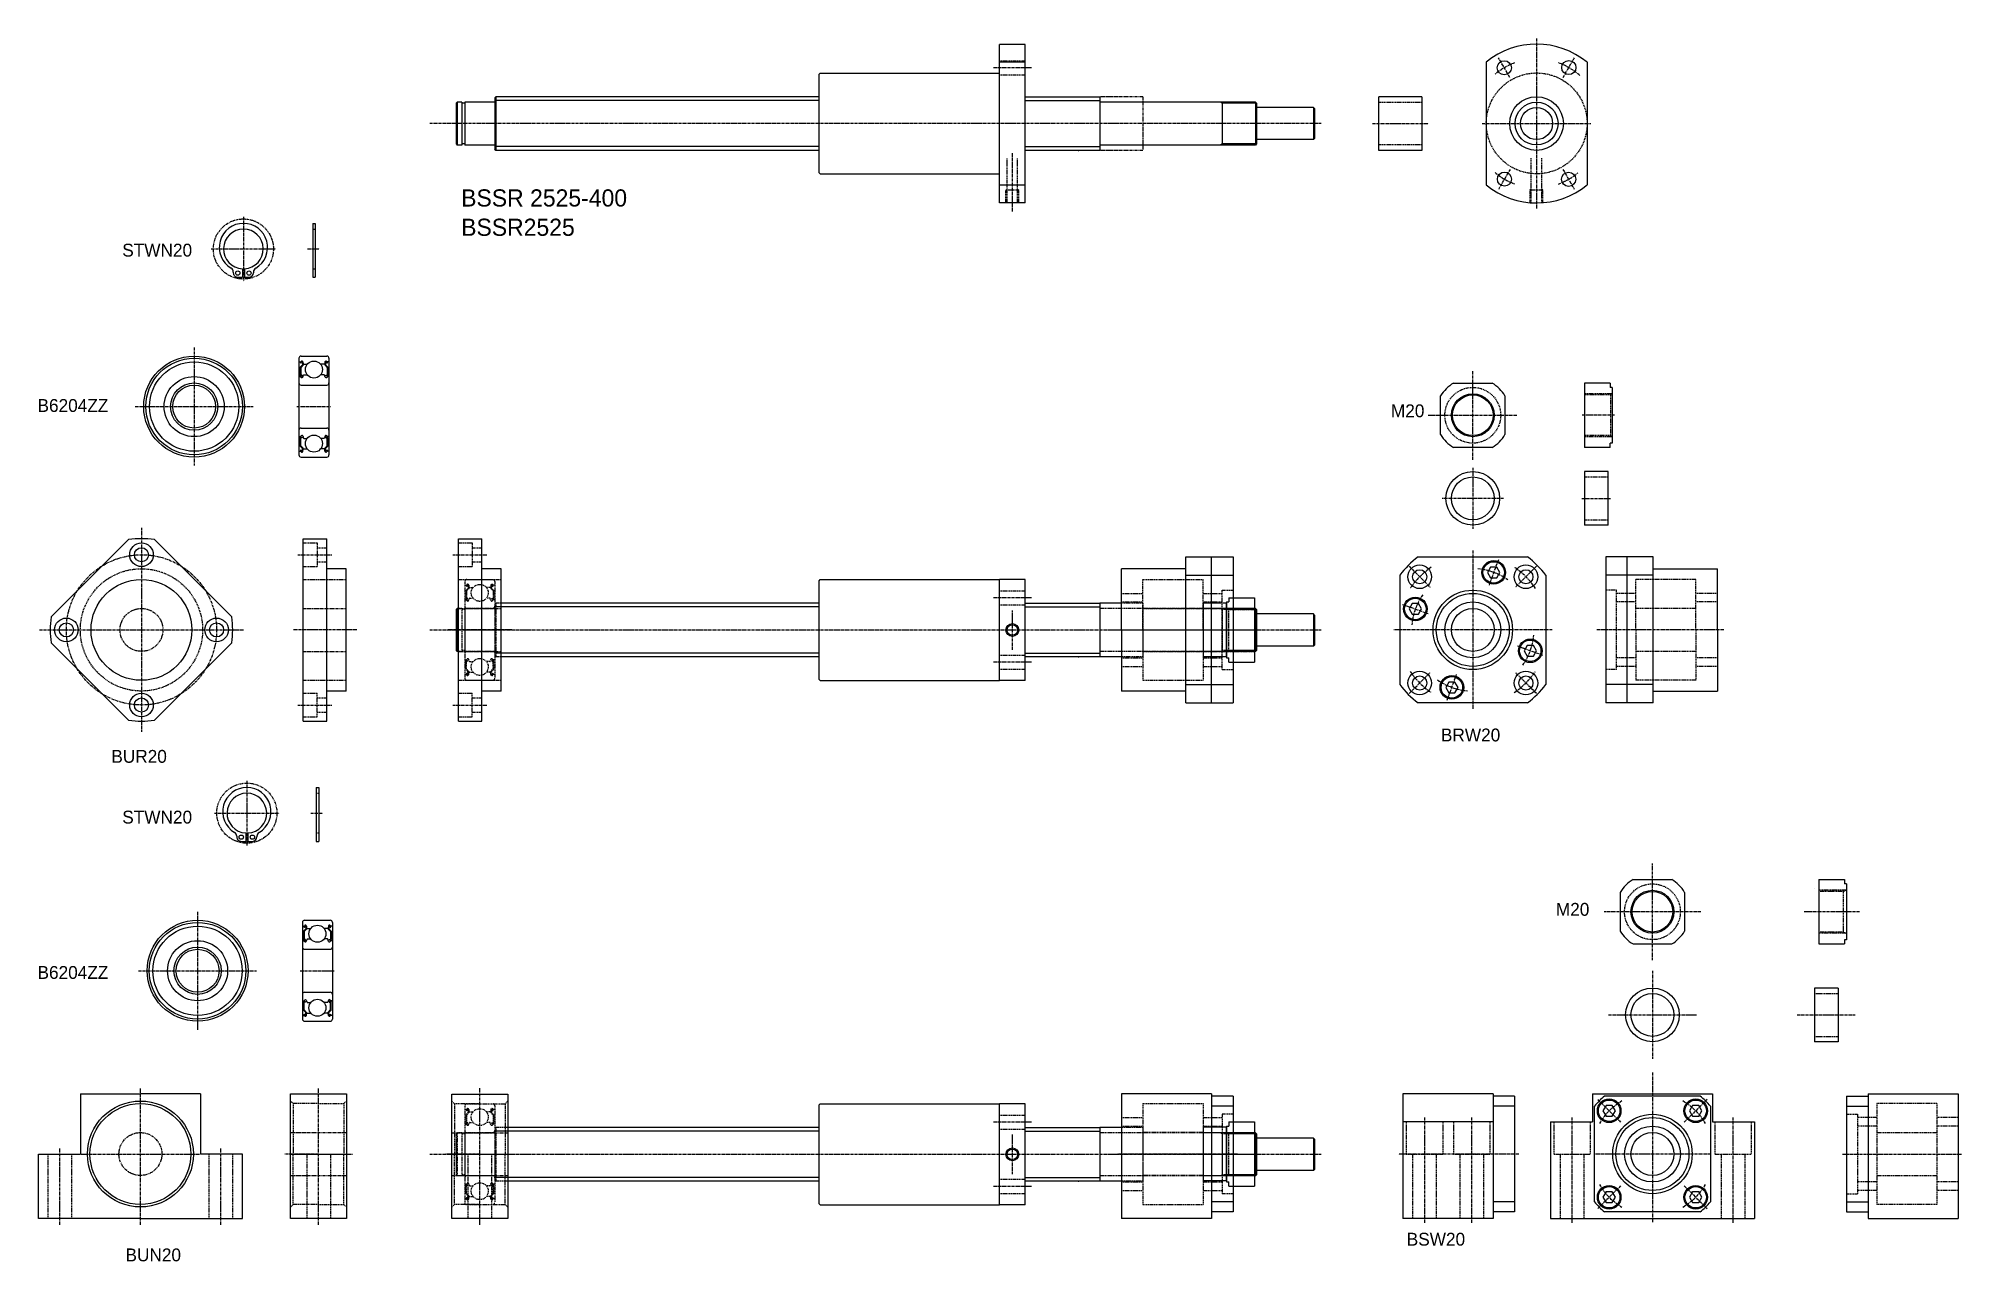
# Model space of a CAD drawing. Extents: x -175 to 722, y -517 to 53.
import ezdxf

# ---------------------------------------------------------------- set-up
doc = ezdxf.new("R2010")
doc.units = 0
for name, pattern in [('CENTER', [2, 1.25, -0.25, 0.25, -0.25]), ('DASHED', [0.75, 0.5, -0.25]), ('PHANTOM', [2.5, 1.25, -0.25, 0.25, -0.25, 0.25, -0.25])]:
    doc.linetypes.add(name, pattern=pattern)
doc.layers.get('0').update_dxf_attribs({"linetype": 'CONTINUOUS'})
doc.layers.add('CENTER', color=1, linetype='CENTER')

msp = doc.modelspace()

# ---------------------------------------------------------------- texts
at = {"color": 7, "linetype": 'CONTINUOUS'}
for s, p in [('BSSR 2525-400', (22.32, -25.31)), ('BSSR2525', (22.32, -38.97))]:
    msp.add_text(s, height=8, dxfattribs=at).set_placement(p)
for s, p in [('STWN20', (-135.6, -48.64)), ('B6204ZZ', (-175.09, -121.02)), ('M20', (455.56, -123.49)), ('BRW20', (478.87, -274.53)), ('BUR20', (-140.69, -284.5)), ('STWN20', (-135.6, -312.8)), ('M20', (532.43, -355.77)), ('B6204ZZ', (-175.09, -385.18)), ('BUN20', (-134.09, -516.77)), ('BSW20', (462.94, -509.46))]:
    msp.add_text(s, height=6).set_placement(p)

# ---------------------------------------------------------------- blocks, each defined once
blk = doc.blocks.new('BSSR2525')
at = {"color": 7, "linetype": 'CONTINUOUS'}
for p, q in [((0, 36.85), (-12, 36.85)), ((-12, -37), (-12, 36.85)), ((0, -37), (0, 36.85)), ((0, 28.63), (-12, 28.63)), ((-96, 23), (-95.5, 23.5)), ((-96, -23), (-96, 23)), ((-95.5, 23.5), (-12, 23.5)), ((-264.66, 10), (-265.16, 9.5)), ((-265.16, 9.5), (-265.16, -9.5)), ((-264.66, 10), (-264.66, -10)), ((-262.51, 10), (-264.66, 10)), ((-262.51, 10), (-262.51, -10)), ((-261.16, 9.5), (-262.51, 9.5)), ((-261.16, 10), (-261.16, -10)), ((-247.47, 10), (-261.16, 10)), ((-246.66, 12.5), (-247.16, 12)), ((-247.16, 12), (-247.16, -12)), ((-96, 12.5), (-246.66, 12.5)), ((-246.66, 12.5), (-246.66, -12.5)), ((0, 12.5), (34.84, 12.5)), ((34.84, 12.5), (34.84, -12.5)), ((34.84, 12), (34.84, -12)), ((107.34, 10), (35.14, 10)), ((106.34, 10), (81, 10)), ((91.84, 10), (91.84, -10)), ((107.34, 10), (107.34, -10)), ((107.84, 9.5), (107.34, 10)), ((107.84, 9.5), (107.84, -9.5)), ((-265.16, 7), (-265.16, -7)), ((91.84, 7), (91.84, -7)), ((134.34, 7.5), (107.84, 7.5)), ((134.34, 7.5), (134.34, -7.5)), ((134.84, 7), (134.34, 7.5)), ((134.84, 7), (134.84, -7)), ((134.34, -7.5), (107.84, -7.5)), ((134.84, -7), (134.34, -7.5)), ((-265.16, -9.5), (-264.66, -10)), ((-262.51, -10), (-264.66, -10)), ((-261.16, -9.5), (-262.51, -9.5)), ((-247.46, -10), (-261.16, -10)), ((-246.66, -12.5), (-247.16, -12)), ((-96, -12.5), (-246.66, -12.5)), ((34.84, -12.5), (0, -12.5)), ((107.34, -10), (35.14, -10)), ((106.34, -10), (81, -10)), ((107.84, -9.5), (107.34, -10)), ((-96, -23), (-95.5, -23.5)), ((-95.5, -23.5), (-12, -23.5)), ((0, -28.63), (-12, -28.63)), ((0, -37), (-12, -37))]:
    blk.add_line(p, q, dxfattribs=at)
at = {"color": 3, "linetype": 'DASHED'}
for p, q in [((-12, 29.28), (0, 29.28)), ((-12, 22.68), (0, 22.68)), ((-8.46, -37), (-8.46, -16.05)), ((-3.54, -37), (-3.54, -16.05)), ((-9, -31), (-8.46, -30.46)), ((-9, -37), (-9, -31)), ((-3, -31), (-9, -31)), ((-3, -31), (-3.54, -30.46)), ((-3, -37), (-3, -31))]:
    blk.add_line(p, q, dxfattribs=at)
at = {"color": 3, "linetype": 'CONTINUOUS'}
for p, q in [((-96, 10.75), (-247.16, 10.75)), ((0, 10.75), (34.84, 10.75)), ((91.84, 9.5), (90.97, 10)), ((107.84, 9.5), (91.84, 9.5)), ((-96, -10.75), (-247.16, -10.75)), ((0, -10.75), (34.84, -10.75)), ((91.84, -9.5), (90.97, -10)), ((107.84, -9.5), (91.84, -9.5))]:
    blk.add_line(p, q, dxfattribs=at)
at = {"color": 3, "linetype": 'PHANTOM'}
for p, q in [((54.82, 12.5), (34.84, 12.5)), ((54.84, 12.49), (54.84, -12.51)), ((54.82, -12.5), (34.84, -12.5))]:
    blk.add_line(p, q, dxfattribs=at)
at = {"color": 7, "linetype": 'CONTINUOUS'}
for centre, start, end in [((-247.46, 10.3), 270, 0), ((35.14, 10.3), 180, 270), ((-247.46, -10.3), 0, 90), ((35.14, -10.3), 90, 180)]:
    blk.add_arc(centre, 0.3, start, end, dxfattribs=at)
blk.add_point((24.84, -12.51), dxfattribs=at)
at = {"layer": 'CENTER', "color": 1, "linetype": 'CENTER'}
for p, q in [((3, 25.98), (-15, 25.98)), ((137.84, 0), (-277.57, 0)), ((-6, -41.01), (-6, -13.53))]:
    blk.add_line(p, q, dxfattribs=at)
blk = doc.blocks.new('BUN20')
at = {"color": 7, "linetype": 'CONTINUOUS'}
for p, q in [((0, 28), (26, 28)), ((0, -30), (0, 28)), ((26, 28), (26, -30)), ((0, 0), (26, 0)), ((26, -30), (0, -30))]:
    blk.add_line(p, q, dxfattribs=at)
at = {"color": 3, "linetype": 'DASHED'}
for p, q in [((0, 24.675), (1.175, 23.5)), ((13, 23.5), (1.175, 23.5)), ((1.175, 23.5), (1.175, 0)), ((13, 23.5), (24.825, 23.5)), ((26, 24.675), (24.825, 23.5)), ((24.825, 23.5), (24.825, 0)), ((1.175, -23.5), (1.175, 0)), ((7.5, 0), (7.5, -30)), ((18.5, 0), (18.5, -30)), ((24.825, -23.5), (24.825, 0)), ((0, -24.675), (1.175, -23.5)), ((13, -23.5), (1.175, -23.5)), ((13, -23.5), (24.825, -23.5)), ((26, -24.675), (24.825, -23.5))]:
    blk.add_line(p, q, dxfattribs=at)
at = {"color": 3, "linetype": 'PHANTOM'}
for p, q in [((0, 10), (26, 10)), ((0, -10), (26, -10))]:
    blk.add_line(p, q, dxfattribs=at)
at = {"layer": 'CENTER', "color": 1, "linetype": 'CENTER'}
for p, q in [((13, -33), (13, 31)), ((13, 0), (-3, 0)), ((13, 0), (29, 0))]:
    blk.add_line(p, q, dxfattribs=at)
blk = doc.blocks.new('BUR20')
at = {"color": 7, "linetype": 'CONTINUOUS'}
for p, q in [((0, -42.5), (0, 42.5)), ((0, 42.5), (11, 42.5)), ((11, -42.5), (11, 42.5)), ((20, 28.5), (11, 28.5)), ((20, -28.5), (20, 28.5)), ((20, -28.5), (11, -28.5)), ((0, -42.5), (11, -42.5))]:
    blk.add_line(p, q, dxfattribs=at)
at = {"color": 3, "linetype": 'DASHED'}
for p, q in [((0, 40.5), (6.5, 40.5)), ((6.5, 40.5), (6.5, 29.5)), ((6.5, 38.3), (11, 38.3)), ((0, 29.5), (6.5, 29.5)), ((6.5, 31.7), (11, 31.7)), ((0, 23.5), (20, 23.5)), ((0, -23.5), (20, -23.5)), ((0, -29.5), (6.5, -29.5)), ((6.5, -40.5), (6.5, -29.5)), ((6.5, -31.7), (11, -31.7)), ((0, -40.5), (6.5, -40.5)), ((6.5, -38.3), (11, -38.3))]:
    blk.add_line(p, q, dxfattribs=at)
at = {"color": 3, "linetype": 'PHANTOM'}
for p, q in [((0, 10), (20, 10)), ((0, -10), (20, -10))]:
    blk.add_line(p, q, dxfattribs=at)
at = {"layer": 'CENTER', "color": 1, "linetype": 'CENTER'}
for p, q in [((-2.5, 35), (13.5, 35)), ((25, 0), (-5, 0)), ((-2.5, -35), (13.5, -35))]:
    blk.add_line(p, q, dxfattribs=at)
blk = doc.blocks.new('BSW20')
at = {"color": 7, "linetype": 'CONTINUOUS'}
for p, q in [((0, 27), (10, 27)), ((0, 27), (0, -27)), ((10, 28), (10, -30)), ((10, 28), (52, 28)), ((52, 28), (52, -30)), ((0, 22.27), (10, 22.27)), ((0, -22.27), (10, -22.27)), ((0, -27), (10, -27)), ((10, -30), (52, -30))]:
    blk.add_line(p, q, dxfattribs=at)
at = {"color": 3, "linetype": 'DASHED'}
for p, q in [((0, 18.5), (5, 18.5)), ((5, 18.5), (5, -18.5)), ((14, 23.5), (14, -23.5)), ((42, 23.5), (14, 23.5)), ((42, 23.5), (42, -23.5)), ((14, 17), (5, 17)), ((14, 13), (5, 13)), ((14, 10), (42, 10)), ((52, 17), (42, 17)), ((52, 13), (42, 13)), ((14, -13), (5, -13)), ((14, -17), (5, -17)), ((14, -10), (42, -10)), ((52, -13), (42, -13)), ((52, -17), (42, -17)), ((0, -18.5), (5, -18.5)), ((42, -23.5), (14, -23.5))]:
    blk.add_line(p, q, dxfattribs=at)
at = {"layer": 'CENTER', "color": 1, "linetype": 'CENTER'}
blk.add_line((-2, 0), (54, 0), dxfattribs=at)
blk = doc.blocks.new('BRW20')
at = {"color": 7, "linetype": 'CONTINUOUS'}
for p, q in [((0, 34), (0, -34)), ((22, 34), (0, 34)), ((10, -34), (10, 34)), ((22, -34), (22, 34)), ((22, 28.5), (52, 28.5)), ((52, 0), (52, 28.5)), ((22, 25.5), (0, 25.5)), ((52, 0), (52, -28.5)), ((22, -25.5), (0, -25.5)), ((22, -34), (0, -34)), ((22, -28.5), (52, -28.5))]:
    blk.add_line(p, q, dxfattribs=at)
at = {"color": 3, "linetype": 'DASHED'}
for p, q in [((5, 18.5), (0, 18.5)), ((5, -18.5), (5, 18.5)), ((14, 0), (14, 23.5)), ((42, 23.5), (14, 23.5)), ((42, 0), (42, 23.5)), ((14, 17), (5, 17)), ((14, 13), (5, 13)), ((42, 10), (14, 10)), ((52, 17), (42, 17)), ((52, 13), (42, 13)), ((14, 0), (14, -23.5)), ((42, 0), (42, -23.5)), ((14, -13), (5, -13)), ((14, -17), (5, -17)), ((42, -10), (14, -10)), ((52, -13), (42, -13)), ((52, -17), (42, -17)), ((5, -18.5), (0, -18.5)), ((42, -23.5), (14, -23.5))]:
    blk.add_line(p, q, dxfattribs=at)
at = {"layer": 'CENTER', "color": 1, "linetype": 'CENTER'}
blk.add_line((55, 0), (-4.21, 0), dxfattribs=at)
blk = doc.blocks.new('M20NAT-V')
at = {"color": 7, "linetype": 'CONTINUOUS'}
for p, q in [((12, 15), (0, 15)), ((0, 15), (0, -15)), ((12, 15), (12, 13)), ((13, 13), (12, 13)), ((13, 13), (13, -13)), ((12, -15), (0, -15)), ((12, -15), (12, -13)), ((13, -13), (12, -13))]:
    blk.add_line(p, q, dxfattribs=at)
at = {"color": 3, "linetype": 'DASHED'}
for p, q in [((13, 10), (0, 10)), ((12.13, 9.5), (0, 9.5)), ((12.13, 9.5), (13, 10)), ((12.13, 9.5), (12.13, -9.5)), ((12.13, -9.5), (0, -9.5)), ((13, -10), (0, -10)), ((12.13, -9.5), (13, -10))]:
    blk.add_line(p, q, dxfattribs=at)
at = {"layer": 'CENTER', "color": 1, "linetype": 'CENTER'}
blk.add_line((14, 0), (-1, 0), dxfattribs=at)
blk = doc.blocks.new('SP20')
at = {"color": 7, "linetype": 'CONTINUOUS'}
for p, q in [((0, 12.5), (0, -12.5)), ((11, 12.5), (0, 12.5)), ((11, -12.5), (11, 12.5)), ((11, -12.5), (0, -12.5))]:
    blk.add_line(p, q, dxfattribs=at)
at = {"color": 3, "linetype": 'DASHED'}
for p, q in [((0, 10), (11, 10)), ((0, -10), (11, -10))]:
    blk.add_line(p, q, dxfattribs=at)
at = {"layer": 'CENTER', "color": 1, "linetype": 'CENTER'}
blk.add_line((-1.25, 0), (12.25, 0), dxfattribs=at)
blk = doc.blocks.new('B6204ZZ')
at = {"color": 3, "linetype": 'DASHED'}
for p, q in [((0, 22.5), (0, -22.5)), ((0.2, 20.8), (0.78, 20.8)), ((1.63, 19.5), (0.53, 18.4)), ((0.53, 18.4), (0.53, 14.6)), ((0.78, 20.8), (1, 21.06)), ((1.05, 20.18), (0.82, 20.38)), ((1.93, 19.38), (0.83, 18.28)), ((0.83, 18.28), (0.83, 14.6)), ((1, 23.5), (13, 23.5)), ((1.01, 20.61), (1.23, 20.86)), ((1.24, 20.41), (1.01, 20.61)), ((1.05, 20.18), (1.24, 20.41)), ((1.58, 20.74), (1.63, 19.5)), ((1.88, 20.78), (1.96, 19.88)), ((1.93, 20.23), (1.93, 19.38)), ((2.16, 19.7), (3.88, 19.7)), ((11.84, 19.7), (10.12, 19.7)), ((12.12, 20.78), (12.04, 19.88)), ((12.07, 20.23), (12.07, 19.38)), ((12.07, 19.38), (13.17, 18.28)), ((12.42, 20.74), (12.37, 19.5)), ((12.37, 19.5), (13.47, 18.4)), ((12.76, 20.41), (12.99, 20.61)), ((12.95, 20.18), (12.76, 20.41)), ((12.99, 20.61), (12.77, 20.86)), ((12.95, 20.18), (13.18, 20.38)), ((13.22, 20.8), (13, 21.06)), ((13.17, 18.28), (13.17, 14.6)), ((13.8, 20.8), (13.22, 20.8)), ((13.47, 18.4), (13.47, 14.6)), ((14, 22.5), (14, -22.5)), ((0.2, 14), (0.7, 14)), ((0.7, 14), (1.07, 13.63)), ((1.45, 14.6), (0.83, 14.6)), ((0.83, 14.3), (1.45, 14.3)), ((1, 10), (13, 10)), ((1.45, 14.3), (1.45, 14.6)), ((1.78, 13.65), (2.15, 14.67)), ((2.34, 14.8), (3.88, 14.8)), ((11.66, 14.8), (10.12, 14.8)), ((12.22, 13.65), (11.85, 14.67)), ((12.55, 14.6), (13.17, 14.6)), ((12.55, 14.3), (12.55, 14.6)), ((13.17, 14.3), (12.55, 14.3)), ((13.3, 14), (12.93, 13.63)), ((13.8, 14), (13.3, 14)), ((0.2, -14), (0.7, -14)), ((0.53, -18.4), (0.53, -14.6)), ((0.7, -14), (1.07, -13.63)), ((0.83, -14.3), (1.45, -14.3)), ((0.83, -18.28), (0.83, -14.6)), ((1.45, -14.6), (0.83, -14.6)), ((1, -10), (13, -10)), ((1.45, -14.3), (1.45, -14.6)), ((1.78, -13.65), (2.15, -14.67)), ((2.34, -14.8), (3.88, -14.8)), ((11.66, -14.8), (10.12, -14.8)), ((12.22, -13.65), (11.85, -14.67)), ((12.55, -14.3), (12.55, -14.6)), ((13.17, -14.3), (12.55, -14.3)), ((12.55, -14.6), (13.17, -14.6)), ((13.3, -14), (12.93, -13.63)), ((13.17, -18.28), (13.17, -14.6)), ((13.8, -14), (13.3, -14)), ((13.47, -18.4), (13.47, -14.6)), ((0.2, -20.8), (0.78, -20.8)), ((1.63, -19.5), (0.53, -18.4)), ((0.78, -20.8), (1, -21.06)), ((1.05, -20.18), (0.82, -20.38)), ((1.93, -19.38), (0.83, -18.28)), ((1, -23.5), (13, -23.5)), ((1.24, -20.41), (1.01, -20.61)), ((1.01, -20.61), (1.23, -20.86)), ((1.05, -20.18), (1.24, -20.41)), ((1.58, -20.74), (1.63, -19.5)), ((1.88, -20.78), (1.96, -19.88)), ((1.93, -20.23), (1.93, -19.38)), ((2.16, -19.7), (3.88, -19.7)), ((4.3, -23.5), (4.3, -23.5)), ((7, -23.5), (7, -23.5)), ((11.84, -19.7), (10.12, -19.7)), ((12.12, -20.78), (12.04, -19.88)), ((12.07, -19.38), (13.17, -18.28)), ((12.07, -20.23), (12.07, -19.38)), ((12.37, -19.5), (13.47, -18.4)), ((12.42, -20.74), (12.37, -19.5)), ((12.95, -20.18), (12.76, -20.41)), ((12.76, -20.41), (12.99, -20.61)), ((12.99, -20.61), (12.77, -20.86)), ((12.95, -20.18), (13.18, -20.38)), ((13.22, -20.8), (13, -21.06)), ((13.8, -20.8), (13.22, -20.8))]:
    blk.add_line(p, q, dxfattribs=at)
for centre in [(7, 17.25), (7, -17.25)]:
    blk.add_circle(centre, 3.97, dxfattribs=at)
for centre, radius, start, end in [((1, 22.5), 1, 90, 180), ((0.2, 21), 0.2, 180, 270), ((1.01, 20.61), 0.3, 139.90979, 229.99628), ((1.38, 20.74), 0.5, 4.98705, 139.90979), ((1.38, 20.74), 0.2, 2.37537, 139.99223), ((2.16, 19.9), 0.2, 184.98705, 270), ((11.84, 19.9), 0.2, 270, 355.01295), ((12.62, 20.74), 0.5, 40.09021, 175.01295), ((12.62, 20.74), 0.2, 40.00777, 177.62463), ((13, 22.5), 1, 0, 90), ((12.99, 20.61), 0.3, 310.00372, 40.09021), ((13.8, 21), 0.2, 270, 0), ((0.2, 13.8), 0.2, 90, 180), ((1, 11), 1, 180, 270), ((0.83, 14.6), 0.3, 180, 270), ((1.5, 14.05), 0.6, 225, 272.80484), ((1.5, 13.75), 0.3, 265.5374, 340.02987), ((2.34, 14.6), 0.2, 90, 160.02987), ((11.66, 14.6), 0.2, 19.97013, 90), ((12.5, 13.75), 0.3, 199.97013, 274.4626), ((12.5, 14.05), 0.6, 267.19516, 315), ((13, 11), 1, 270, 0), ((13.17, 14.6), 0.3, 270, 0), ((13.8, 13.8), 0.2, 0, 90), ((1, -11), 1, 90, 180), ((0.2, -13.8), 0.2, 180, 270), ((0.83, -14.6), 0.3, 90, 180), ((1.5, -14.05), 0.6, 87.19516, 135), ((1.5, -13.75), 0.3, 19.97013, 94.4626), ((2.34, -14.6), 0.2, 199.97013, 270), ((11.66, -14.6), 0.2, 270, 340.02987), ((12.5, -13.75), 0.3, 85.5374, 160.02987), ((12.5, -14.05), 0.6, 45, 92.80484), ((13, -11), 1, 0, 90), ((13.17, -14.6), 0.3, 0, 90), ((13.8, -13.8), 0.2, 270, 0), ((0.2, -21), 0.2, 90, 180), ((1, -22.5), 1, 180, 270), ((1.01, -20.61), 0.3, 130.00372, 220.09021), ((1.38, -20.74), 0.5, 220.09021, 355.01295), ((1.38, -20.74), 0.2, 220.00777, 357.62463), ((2.16, -19.9), 0.2, 90, 175.01295), ((11.84, -19.9), 0.2, 4.98705, 90), ((12.62, -20.74), 0.5, 184.98705, 319.90979), ((12.62, -20.74), 0.2, 182.37537, 319.99223), ((13, -22.5), 1, 270, 0), ((12.99, -20.61), 0.3, 319.90979, 49.99628), ((13.8, -21), 0.2, 0, 90)]:
    blk.add_arc(centre, radius, start, end, dxfattribs=at)
at = {"layer": 'CENTER', "color": 1, "linetype": 'CENTER'}
blk.add_line((-1, 0), (15, 0), dxfattribs=at)
blk = doc.blocks.new('BSSR2525-3')
at = {"color": 7, "linetype": 'CONTINUOUS'}
for p, q in [((-96, 23), (-95.5, 23.5)), ((-96, -23), (-96, 23)), ((-95.5, 23.5), (-12, 23.5)), ((-12, -23.5), (-12, 23.5)), ((0, 23.5), (-12, 23.5)), ((0, -23.5), (0, 23.5)), ((-264.66, 10), (-265.16, 9.5)), ((-265.16, 9.5), (-265.16, -9.5)), ((-264.66, 10), (-264.66, -10)), ((-264.16, 10), (-264.66, 10)), ((-96, 12.5), (-244.16, 12.5)), ((0, 12.5), (34.84, 12.5)), ((34.84, 12.5), (34.84, -12.5)), ((44.83, 12.5), (34.84, 12.5)), ((34.84, 12), (34.84, -12)), ((107.34, 10), (106.84, 10)), ((107.34, 10), (107.34, -10)), ((107.84, 9.5), (107.34, 10)), ((107.84, 9.5), (107.84, -9.5)), ((-265.16, 7), (-265.16, -7)), ((134.34, 7.5), (107.84, 7.5)), ((134.34, 7.5), (134.34, -7.5)), ((134.84, 7), (134.34, 7.5)), ((134.84, 7), (134.84, -7)), ((134.34, -7.5), (107.84, -7.5)), ((134.84, -7), (134.34, -7.5)), ((-265.16, -9.5), (-264.66, -10)), ((-264.16, -10), (-264.66, -10)), ((-96, -12.5), (-244.16, -12.5)), ((34.84, -12.5), (0, -12.5)), ((44.83, -12.5), (34.84, -12.5)), ((107.34, -10), (106.84, -10)), ((107.84, -9.5), (107.34, -10)), ((-96, -23), (-95.5, -23.5)), ((-95.5, -23.5), (-12, -23.5)), ((0, -23.5), (-12, -23.5))]:
    blk.add_line(p, q, dxfattribs=at)
at = {"color": 3, "linetype": 'DASHED'}
for p, q in [((-12, 18.27), (0, 18.27)), ((-262.51, 10), (-264.16, 10)), ((-262.51, 10), (-262.51, -10)), ((-261.16, 9.5), (-262.51, 9.5)), ((-247.47, 10), (-261.16, 10)), ((-261.16, 10), (-261.16, -10)), ((-246.66, 12.5), (-247.16, 12)), ((-247.16, 12), (-247.16, -12)), ((-246.66, 12.5), (-246.66, -12.5)), ((-244.16, 12.5), (-246.66, 12.5)), ((-12, 11.67), (0, 11.67)), ((54.84, 10), (35.14, 10)), ((54.82, 12.5), (44.83, 12.5)), ((54.84, 12.49), (54.84, -12.51)), ((106.84, 10), (54.84, 10)), ((106.34, 10), (81, 10)), ((91.84, 9.5), (90.97, 10)), ((91.84, 10), (91.84, -10)), ((107.84, 9.5), (91.84, 9.5)), ((91.84, 7), (91.84, -7)), ((-262.51, -10), (-264.16, -10)), ((-261.16, -9.5), (-262.51, -9.5)), ((-247.46, -10), (-261.16, -10)), ((-246.66, -12.5), (-247.16, -12)), ((-244.16, -12.5), (-246.66, -12.5)), ((-12, -11.64), (0, -11.64)), ((54.84, -10), (35.14, -10)), ((54.82, -12.5), (44.83, -12.5)), ((106.84, -10), (54.84, -10)), ((106.34, -10), (81, -10)), ((91.84, -9.5), (90.97, -10)), ((107.84, -9.5), (91.84, -9.5)), ((-12, -18.24), (0, -18.24))]:
    blk.add_line(p, q, dxfattribs=at)
at = {"color": 3, "linetype": 'CONTINUOUS'}
for p, q in [((-96, 10.75), (-247.16, 10.75)), ((0, 10.75), (34.84, 10.75)), ((-96, -10.75), (-247.16, -10.75)), ((0, -10.75), (34.84, -10.75))]:
    blk.add_line(p, q, dxfattribs=at)
blk.add_circle((-6, 0), 3, dxfattribs=at)
at = {"color": 7, "linetype": 'CONTINUOUS'}
blk.add_circle((-6, 0), 2.46, dxfattribs=at)
at = {"color": 3, "linetype": 'DASHED'}
for centre, start, end in [((-247.46, 10.3), 270, 0), ((-247.46, -10.3), 0, 90)]:
    blk.add_arc(centre, 0.3, start, end, dxfattribs=at)
at = {"color": 7, "linetype": 'CONTINUOUS'}
for centre, start, end in [((35.14, 10.3), 180, 270), ((35.14, -10.3), 90, 180)]:
    blk.add_arc(centre, 0.3, start, end, dxfattribs=at)
blk.add_point((24.84, -12.51), dxfattribs=at)
at = {"layer": 'CENTER', "color": 1, "linetype": 'CENTER'}
for p, q in [((3, 14.97), (-15, 14.97)), ((-6, -9.17), (-6, 9.17)), ((137.84, 0), (-277.57, 0)), ((3, -14.94), (-15, -14.94))]:
    blk.add_line(p, q, dxfattribs=at)
blk = doc.blocks.new('BSSR2525-2')
at = {"color": 7, "linetype": 'CONTINUOUS'}
for p, q in [((-96, 23), (-95.5, 23.5)), ((-96, -23), (-96, 23)), ((-95.5, 23.5), (-12, 23.5)), ((-12, -23.5), (-12, 23.5)), ((0, 23.5), (-12, 23.5)), ((0, -23.5), (0, 23.5)), ((-96, 12.5), (-241.16, 12.5)), ((0, 12.5), (34.84, 12.5)), ((34.84, 12.5), (34.84, -12.5)), ((44.83, 12.5), (34.84, 12.5)), ((34.84, 12), (34.84, -12)), ((107.34, 10), (106.84, 10)), ((107.34, 10), (107.34, -10)), ((107.84, 9.5), (107.34, 10)), ((107.84, 9.5), (107.84, -9.5)), ((134.34, 7.5), (107.84, 7.5)), ((134.34, 7.5), (134.34, -7.5)), ((134.84, 7), (134.34, 7.5)), ((134.84, 7), (134.84, -7)), ((134.34, -7.5), (107.84, -7.5)), ((134.84, -7), (134.34, -7.5)), ((-96, -12.5), (-241.16, -12.5)), ((34.84, -12.5), (0, -12.5)), ((44.83, -12.5), (34.84, -12.5)), ((107.34, -10), (106.84, -10)), ((107.84, -9.5), (107.34, -10)), ((-96, -23), (-95.5, -23.5)), ((-95.5, -23.5), (-12, -23.5)), ((0, -23.5), (-12, -23.5))]:
    blk.add_line(p, q, dxfattribs=at)
at = {"color": 3, "linetype": 'DASHED'}
for p, q in [((-12, 18.27), (0, 18.27)), ((-264.66, 10), (-265.16, 9.5)), ((-265.16, 9.5), (-265.16, -9.5)), ((-264.66, 10), (-264.66, -10)), ((-262.51, 10), (-264.66, 10)), ((-262.51, 10), (-262.51, -10)), ((-261.16, 9.5), (-262.51, 9.5)), ((-247.46, 10), (-261.16, 10)), ((-261.16, 10), (-261.16, -10)), ((-246.66, 12.5), (-247.16, 12)), ((-247.16, 12), (-247.16, -12)), ((-246.66, 12.5), (-246.66, -12.5)), ((-241.16, 12.5), (-246.66, 12.5)), ((-12, 11.67), (0, 11.67)), ((54.84, 10), (35.14, 10)), ((54.83, 12.5), (44.83, 12.5)), ((54.84, 12.49), (54.84, -12.51)), ((106.84, 10), (54.84, 10)), ((106.34, 10), (81, 10)), ((91.84, 9.5), (90.97, 10)), ((91.84, 10), (91.84, -10)), ((107.84, 9.5), (91.84, 9.5)), ((-265.16, 7), (-265.16, -7)), ((91.84, 7), (91.84, -7)), ((-265.16, -9.5), (-264.66, -10)), ((-262.51, -10), (-264.66, -10)), ((-261.16, -9.5), (-262.51, -9.5)), ((-247.46, -10), (-261.16, -10)), ((-246.66, -12.5), (-247.16, -12)), ((-241.16, -12.5), (-246.66, -12.5)), ((-12, -11.64), (0, -11.64)), ((54.84, -10), (35.14, -10)), ((54.83, -12.5), (44.83, -12.5)), ((106.84, -10), (54.84, -10)), ((106.34, -10), (81, -10)), ((91.84, -9.5), (90.97, -10)), ((107.84, -9.5), (91.84, -9.5)), ((-12, -18.24), (0, -18.24))]:
    blk.add_line(p, q, dxfattribs=at)
at = {"color": 3, "linetype": 'CONTINUOUS'}
for p, q in [((-96, 10.75), (-247.16, 10.75)), ((0, 10.75), (34.84, 10.75)), ((-96, -10.75), (-247.16, -10.75)), ((0, -10.75), (34.84, -10.75))]:
    blk.add_line(p, q, dxfattribs=at)
blk.add_circle((-6, 0), 3, dxfattribs=at)
at = {"color": 7, "linetype": 'CONTINUOUS'}
blk.add_circle((-6, 0), 2.46, dxfattribs=at)
at = {"color": 3, "linetype": 'DASHED'}
for centre, start, end in [((-247.46, 10.3), 270, 0), ((-247.46, -10.3), 0, 90)]:
    blk.add_arc(centre, 0.3, start, end, dxfattribs=at)
at = {"color": 7, "linetype": 'CONTINUOUS'}
for centre, start, end in [((35.14, 10.3), 180, 270), ((35.14, -10.3), 90, 180)]:
    blk.add_arc(centre, 0.3, start, end, dxfattribs=at)
blk.add_point((24.84, -12.51), dxfattribs=at)
at = {"layer": 'CENTER', "color": 1, "linetype": 'CENTER'}
for p, q in [((3, 14.97), (-15, 14.97)), ((-6, -9.17), (-6, 9.17)), ((137.84, 0), (-277.57, 0)), ((3, -14.94), (-15, -14.94))]:
    blk.add_line(p, q, dxfattribs=at)

# ---------------------------------------------------------------- linework, layer by layer
at = {"color": 7, "linetype": 'CONTINUOUS'}
for p, q in [((500, 42), (500, -15.28)), ((547, 41.87), (547, -15.17)), ((450, 0.85), (450, 25.85)), ((470, 25.85), (450, 25.85)), ((470, 25.85), (470, 0.85)), ((470, 0.85), (450, 0.85)), ((-46.87, -33.15), (-46.87, -58.25)), ((-46.87, -33.15), (-45.67, -33.15)), ((-45.67, -33.15), (-45.67, -58.25)), ((-83.85, -55.89), (-83.85, -56.15)), ((-81.75, -58.25), (-79.65, -58.25)), ((-79.65, -54.33), (-79.65, -58.25)), ((-78.65, -54.33), (-78.65, -58.25)), ((-78.65, -55.31), (-78.65, -55.31)), ((-78.65, -56.29), (-78.65, -56.29)), ((-78.65, -58.25), (-76.55, -58.25)), ((-74.45, -55.89), (-74.45, -56.15)), ((-46.87, -58.25), (-45.67, -58.25)), ((484.7, -107.57), (502.73, -107.57)), ((478.72, -131.58), (478.72, -113.55)), ((508.72, -113.55), (508.72, -131.58)), ((502.73, -137.57), (484.7, -137.57)), ((493.72, -137.57), (493.72, -137.57)), ((498.22, -137.57), (498.22, -137.57)), ((-132.66, -180.5), (-168.72, -216.56)), ((-120.63, -180.5), (-84.57, -216.56)), ((459.72, -197.07), (459.72, -248.07)), ((468.22, -188.57), (519.22, -188.57)), ((527.72, -197.07), (527.72, -248.07)), ((-168.72, -228.58), (-132.66, -264.64)), ((-84.57, -228.58), (-120.63, -264.64)), ((519.22, -256.57), (468.22, -256.57)), ((-45.27, -295.99), (-45.27, -321.09)), ((-45.27, -295.99), (-44.07, -295.99)), ((-44.07, -295.99), (-44.07, -321.09)), ((-82.24, -318.73), (-82.24, -318.99)), ((-80.14, -321.09), (-78.04, -321.09)), ((-78.04, -317.18), (-78.04, -321.09)), ((-77.04, -317.18), (-77.04, -321.09)), ((-77.04, -318.16), (-77.04, -318.16)), ((-77.04, -319.14), (-77.04, -319.14)), ((-77.04, -321.09), (-74.94, -321.09)), ((-72.84, -318.73), (-72.84, -318.99)), ((-45.27, -321.09), (-44.07, -321.09)), ((568.41, -338.9), (586.44, -338.9)), ((654.92, -338.9), (654.92, -368.9)), ((654.92, -338.9), (666.92, -338.9)), ((666.92, -338.9), (666.92, -340.9)), ((562.43, -344.89), (562.43, -362.91)), ((592.43, -344.89), (592.43, -362.91)), ((667.92, -340.9), (666.92, -340.9)), ((667.92, -340.9), (667.92, -366.9)), ((667.92, -366.9), (666.92, -366.9)), ((666.92, -366.9), (666.92, -368.9)), ((568.41, -368.9), (586.44, -368.9)), ((654.92, -368.9), (666.92, -368.9)), ((663.92, -389.44), (652.92, -389.44)), ((652.92, -389.44), (652.92, -414.44)), ((663.92, -389.44), (663.92, -414.44)), ((663.92, -414.44), (652.92, -414.44)), ((-155.14, -438.77), (-127.14, -438.77)), ((-155.14, -438.77), (-155.14, -466.77)), ((-99.14, -438.77), (-127.14, -438.77)), ((-99.14, -438.77), (-99.14, -466.77)), ((461.19, -438.77), (461.19, -496.77)), ((503.19, -438.77), (461.19, -438.77)), ((503.19, -438.77), (503.19, -496.77)), ((549.43, -438.77), (605.43, -438.77)), ((549.43, -438.77), (549.43, -451.77)), ((605.43, -438.77), (605.43, -451.77)), ((513.19, -439.77), (503.19, -439.77)), ((513.19, -444.5), (503.19, -444.5)), ((513.19, -439.77), (513.19, -493.77)), ((550.43, -489.04), (550.43, -444.5)), ((599.7, -439.77), (555.16, -439.77)), ((604.43, -444.5), (604.43, -489.04)), ((503.19, -451.77), (461.19, -451.77)), ((529.93, -451.77), (529.93, -496.77)), ((529.93, -451.77), (549.43, -451.77)), ((605.43, -451.77), (624.93, -451.77)), ((624.93, -451.77), (624.93, -496.77)), ((-174.64, -496.77), (-174.64, -466.77)), ((-79.64, -496.77), (-79.64, -466.77)), ((513.19, -489.04), (503.19, -489.04)), ((-127.14, -496.77), (-174.64, -496.77)), ((-127.14, -496.77), (-79.64, -496.77)), ((503.19, -496.77), (461.19, -496.77)), ((513.19, -493.77), (503.19, -493.77)), ((529.93, -496.77), (624.93, -496.77)), ((599.7, -493.77), (555.16, -493.77))]:
    msp.add_line(p, q, dxfattribs=at)
at = {"color": 3, "linetype": 'DASHED'}
for p, q in [((450, 23.35), (470, 23.35)), ((470, 3.35), (450, 3.35)), ((520.97, -23.57), (520.97, -2.69)), ((525.89, -23.57), (525.89, -2.69)), ((520.43, -17.65), (520.97, -17.11)), ((520.43, -23.53), (520.43, -17.65)), ((526.43, -17.65), (520.43, -17.65)), ((526.43, -17.65), (525.89, -17.11)), ((526.43, -23.53), (526.43, -17.65)), ((-46.87, -35.85), (-45.67, -35.85)), ((-46.87, -54.35), (-45.67, -54.35)), ((-45.27, -298.69), (-44.07, -298.69)), ((-45.27, -317.19), (-44.07, -317.19)), ((652.92, -343.15), (652.92, -343.15)), ((667.47, -343.9), (654.92, -343.9)), ((666.51, -344.45), (654.92, -344.45)), ((666.51, -344.45), (667.92, -343.64)), ((666.51, -363.9), (666.51, -343.9)), ((652.92, -353.9), (652.92, -353.9)), ((666.51, -363.35), (654.92, -363.35)), ((667.47, -363.9), (654.92, -363.9)), ((666.51, -363.35), (667.92, -364.16)), ((652.92, -391.94), (663.92, -391.94)), ((652.92, -411.94), (663.92, -411.94)), ((462.69, -451.77), (462.69, -466.77)), ((479.69, -451.77), (479.69, -466.77)), ((484.69, -451.77), (484.69, -466.77)), ((501.69, -451.77), (501.69, -466.77)), ((531.43, -451.77), (531.43, -466.77)), ((548.43, -451.77), (548.43, -466.77)), ((606.43, -451.77), (606.43, -466.77)), ((623.43, -451.77), (623.43, -466.77)), ((-170.14, -496.77), (-170.14, -466.77)), ((-159.14, -496.77), (-159.14, -466.77)), ((-95.14, -496.77), (-95.14, -466.77)), ((-84.14, -496.77), (-84.14, -466.77)), ((462.69, -466.77), (479.69, -466.77)), ((465.69, -466.77), (465.69, -496.77)), ((476.69, -466.77), (476.69, -496.77)), ((484.69, -466.77), (501.69, -466.77)), ((487.69, -466.77), (487.69, -496.77)), ((498.69, -466.77), (498.69, -496.77)), ((531.43, -466.77), (548.43, -466.77)), ((534.43, -466.77), (534.43, -496.77)), ((545.43, -466.77), (545.43, -496.77)), ((606.43, -466.77), (623.43, -466.77)), ((609.43, -466.77), (609.43, -496.77)), ((620.43, -466.77), (620.43, -496.77))]:
    msp.add_line(p, q, dxfattribs=at)
for p, q in [((-53.27, -96.03), (-53.27, -141.03)), ((-53.07, -97.73), (-52.49, -97.73)), ((-52.49, -97.73), (-52.27, -97.47)), ((-52.23, -98.35), (-52.46, -98.16)), ((-52.27, -95.03), (-40.27, -95.03)), ((-52.26, -97.93), (-52.05, -97.67)), ((-52.03, -98.12), (-52.26, -97.93)), ((-52.23, -98.35), (-52.03, -98.12)), ((-51.69, -97.79), (-51.64, -99.03)), ((-51.39, -97.75), (-51.31, -98.65)), ((-51.34, -98.31), (-51.34, -99.15)), ((-41.15, -97.75), (-41.23, -98.65)), ((-41.2, -98.31), (-41.2, -99.15)), ((-40.85, -97.79), (-40.9, -99.03)), ((-40.51, -98.12), (-40.28, -97.93)), ((-40.32, -98.35), (-40.51, -98.12)), ((-40.28, -97.93), (-40.5, -97.67)), ((-40.32, -98.35), (-40.09, -98.16)), ((-40.05, -97.73), (-40.27, -97.47)), ((-39.47, -97.73), (-40.05, -97.73)), ((-39.27, -96.03), (-39.27, -141.03)), ((-53.07, -104.53), (-52.57, -104.53)), ((-51.64, -99.03), (-52.74, -100.13)), ((-52.74, -100.13), (-52.74, -103.93)), ((-52.57, -104.53), (-52.2, -104.91)), ((-51.34, -99.15), (-52.44, -100.25)), ((-52.44, -100.25), (-52.44, -103.93)), ((-51.82, -103.93), (-52.44, -103.93)), ((-52.44, -104.23), (-51.82, -104.23)), ((-51.82, -104.23), (-51.82, -103.93)), ((-51.49, -104.89), (-51.12, -103.87)), ((-51.11, -98.83), (-49.4, -98.83)), ((-50.93, -103.73), (-49.4, -103.73)), ((-41.43, -98.83), (-43.15, -98.83)), ((-41.61, -103.73), (-43.15, -103.73)), ((-41.06, -104.89), (-41.43, -103.87)), ((-41.2, -99.15), (-40.1, -100.25)), ((-40.9, -99.03), (-39.8, -100.13)), ((-40.72, -104.23), (-40.72, -103.93)), ((-40.72, -103.93), (-40.1, -103.93)), ((-40.1, -104.23), (-40.72, -104.23)), ((-39.97, -104.53), (-40.35, -104.91)), ((-40.1, -100.25), (-40.1, -103.93)), ((-39.47, -104.53), (-39.97, -104.53)), ((-39.8, -100.13), (-39.8, -103.93)), ((-52.27, -108.53), (-40.27, -108.53)), ((-53.07, -132.53), (-52.57, -132.53)), ((-52.74, -136.94), (-52.74, -133.13)), ((-52.57, -132.53), (-52.2, -132.16)), ((-52.44, -132.83), (-51.82, -132.83)), ((-52.44, -136.81), (-52.44, -133.13)), ((-51.82, -133.13), (-52.44, -133.13)), ((-52.27, -128.53), (-40.27, -128.53)), ((-51.82, -132.83), (-51.82, -133.13)), ((-51.49, -132.18), (-51.12, -133.2)), ((-50.93, -133.33), (-49.4, -133.33)), ((-41.61, -133.33), (-43.15, -133.33)), ((-41.06, -132.18), (-41.43, -133.2)), ((-40.1, -132.83), (-40.72, -132.83)), ((-40.72, -132.83), (-40.72, -133.13)), ((-40.72, -133.13), (-40.1, -133.13)), ((-39.97, -132.53), (-40.35, -132.16)), ((-40.1, -136.81), (-40.1, -133.13)), ((-39.47, -132.53), (-39.97, -132.53)), ((-39.8, -136.94), (-39.8, -133.13)), ((-53.07, -139.33), (-52.49, -139.33)), ((-51.64, -138.04), (-52.74, -136.94)), ((-52.49, -139.33), (-52.27, -139.6)), ((-52.23, -138.72), (-52.46, -138.91)), ((-51.34, -137.91), (-52.44, -136.81)), ((-52.27, -142.03), (-40.27, -142.03)), ((-52.03, -138.95), (-52.26, -139.14)), ((-52.26, -139.14), (-52.05, -139.4)), ((-52.23, -138.72), (-52.03, -138.95)), ((-51.69, -139.28), (-51.64, -138.04)), ((-51.39, -139.32), (-51.31, -138.42)), ((-51.34, -138.76), (-51.34, -137.91)), ((-51.11, -138.23), (-49.4, -138.23)), ((-48.97, -142.03), (-48.97, -142.03)), ((-46.27, -142.03), (-46.27, -142.03)), ((-41.43, -138.23), (-43.15, -138.23)), ((-41.15, -139.32), (-41.23, -138.42)), ((-41.2, -137.91), (-40.1, -136.81)), ((-41.2, -138.76), (-41.2, -137.91)), ((-40.9, -138.04), (-39.8, -136.94)), ((-40.85, -139.28), (-40.9, -138.04)), ((-40.32, -138.72), (-40.51, -138.95)), ((-40.51, -138.95), (-40.28, -139.14)), ((-40.28, -139.14), (-40.5, -139.4)), ((-40.32, -138.72), (-40.09, -138.91)), ((-40.05, -139.33), (-40.27, -139.6)), ((-39.47, -139.33), (-40.05, -139.33)), ((-50.67, -357.88), (-38.67, -357.88)), ((-51.67, -358.88), (-51.67, -403.88)), ((-51.47, -360.58), (-50.89, -360.58)), ((-51.47, -367.38), (-50.97, -367.38)), ((-50.04, -361.88), (-51.14, -362.98)), ((-51.14, -362.98), (-51.14, -366.78)), ((-50.97, -367.38), (-50.59, -367.75)), ((-50.89, -360.58), (-50.67, -360.32)), ((-50.62, -361.2), (-50.85, -361)), ((-49.74, -362), (-50.84, -363.1)), ((-50.84, -363.1), (-50.84, -366.78)), ((-50.22, -366.78), (-50.84, -366.78)), ((-50.84, -367.08), (-50.22, -367.08)), ((-50.66, -360.77), (-50.44, -360.52)), ((-50.43, -360.97), (-50.66, -360.77)), ((-50.62, -361.2), (-50.43, -360.97)), ((-50.22, -367.08), (-50.22, -366.78)), ((-50.09, -360.64), (-50.04, -361.88)), ((-49.89, -367.73), (-49.51, -366.71)), ((-49.79, -360.6), (-49.71, -361.5)), ((-49.74, -361.15), (-49.74, -362)), ((-49.51, -361.68), (-47.79, -361.68)), ((-49.33, -366.58), (-47.79, -366.58)), ((-39.83, -361.68), (-41.55, -361.68)), ((-40.01, -366.58), (-41.55, -366.58)), ((-39.45, -367.73), (-39.82, -366.71)), ((-39.55, -360.6), (-39.63, -361.5)), ((-39.6, -361.15), (-39.6, -362)), ((-39.6, -362), (-38.5, -363.1)), ((-39.25, -360.64), (-39.3, -361.88)), ((-39.3, -361.88), (-38.2, -362.98)), ((-39.12, -366.78), (-38.5, -366.78)), ((-39.12, -367.08), (-39.12, -366.78)), ((-38.5, -367.08), (-39.12, -367.08)), ((-38.91, -360.97), (-38.68, -360.77)), ((-38.71, -361.2), (-38.91, -360.97)), ((-38.68, -360.77), (-38.89, -360.52)), ((-38.37, -367.38), (-38.74, -367.75)), ((-38.71, -361.2), (-38.48, -361)), ((-38.45, -360.58), (-38.67, -360.32)), ((-38.5, -363.1), (-38.5, -366.78)), ((-37.87, -360.58), (-38.45, -360.58)), ((-37.87, -367.38), (-38.37, -367.38)), ((-38.2, -362.98), (-38.2, -366.78)), ((-37.67, -358.88), (-37.67, -403.88)), ((-50.67, -371.38), (-38.67, -371.38)), ((-50.67, -391.38), (-38.67, -391.38)), ((-51.47, -395.38), (-50.97, -395.38)), ((-51.47, -402.18), (-50.89, -402.18)), ((-51.14, -399.78), (-51.14, -395.98)), ((-50.04, -400.88), (-51.14, -399.78)), ((-50.97, -395.38), (-50.59, -395.01)), ((-50.89, -402.18), (-50.67, -402.44)), ((-50.62, -401.56), (-50.85, -401.76)), ((-50.84, -395.68), (-50.22, -395.68)), ((-50.22, -395.98), (-50.84, -395.98)), ((-50.84, -399.66), (-50.84, -395.98)), ((-49.74, -400.76), (-50.84, -399.66)), ((-50.43, -401.79), (-50.66, -401.99)), ((-50.66, -401.99), (-50.44, -402.24)), ((-50.62, -401.56), (-50.43, -401.79)), ((-50.22, -395.68), (-50.22, -395.98)), ((-50.09, -402.12), (-50.04, -400.88)), ((-49.89, -395.03), (-49.51, -396.05)), ((-49.79, -402.16), (-49.71, -401.26)), ((-49.74, -401.61), (-49.74, -400.76)), ((-49.51, -401.08), (-47.79, -401.08)), ((-49.33, -396.18), (-47.79, -396.18)), ((-40.01, -396.18), (-41.55, -396.18)), ((-39.83, -401.08), (-41.55, -401.08)), ((-39.45, -395.03), (-39.82, -396.05)), ((-39.55, -402.16), (-39.63, -401.26)), ((-39.6, -400.76), (-38.5, -399.66)), ((-39.6, -401.61), (-39.6, -400.76)), ((-39.3, -400.88), (-38.2, -399.78)), ((-39.25, -402.12), (-39.3, -400.88)), ((-39.12, -395.68), (-39.12, -395.98)), ((-38.5, -395.68), (-39.12, -395.68)), ((-39.12, -395.98), (-38.5, -395.98)), ((-38.71, -401.56), (-38.91, -401.79)), ((-38.91, -401.79), (-38.68, -401.99)), ((-38.68, -401.99), (-38.89, -402.24)), ((-38.37, -395.38), (-38.74, -395.01)), ((-38.71, -401.56), (-38.48, -401.76)), ((-38.45, -402.18), (-38.67, -402.44)), ((-38.5, -399.66), (-38.5, -395.98)), ((-37.87, -402.18), (-38.45, -402.18)), ((-37.87, -395.38), (-38.37, -395.38)), ((-38.2, -399.78), (-38.2, -395.98)), ((-50.67, -404.88), (-38.67, -404.88)), ((-47.37, -404.88), (-47.37, -404.88)), ((-44.67, -404.88), (-44.67, -404.88))]:
    msp.add_line(p, q)
for points in [[(502.02, -193.29), (500.58, -195.79), (502.02, -198.29), (504.91, -198.29), (506.35, -195.79), (504.91, -193.29)], [(465.49, -210.32), (464.05, -212.82), (465.49, -215.32), (468.38, -215.32), (469.82, -212.82), (468.38, -210.32)], [(519.06, -229.82), (517.61, -232.32), (519.06, -234.82), (521.94, -234.82), (523.39, -232.32), (521.94, -229.82)], [(482.53, -246.85), (481.08, -249.35), (482.53, -251.85), (485.41, -251.85), (486.86, -249.35), (485.41, -246.85)]]:
    msp.add_lwpolyline(points, close=True)
at = {"color": 7, "linetype": 'CONTINUOUS'}
for points in [[(555.83, -444.12), (554.39, -446.62), (555.83, -449.12), (558.72, -449.12), (560.16, -446.62), (558.72, -444.12)], [(596.14, -444.12), (594.69, -446.62), (596.14, -449.12), (599.02, -449.12), (600.47, -446.62), (599.02, -444.12)], [(555.83, -484.42), (554.39, -486.92), (555.83, -489.42), (558.72, -489.42), (560.16, -486.92), (558.72, -484.42)], [(596.14, -484.42), (594.69, -486.92), (596.14, -489.42), (599.02, -489.42), (600.47, -486.92), (599.02, -484.42)]]:
    msp.add_lwpolyline(points, close=True, dxfattribs=at)
for points in [[(-174.64, -466.77), (-155.14, -466.77)], [(-79.64, -466.77), (-99.14, -466.77)]]:
    msp.add_lwpolyline(points, dxfattribs=at)
at = {"color": 3, "linetype": 'DASHED'}
for centre, radius in [((523.5, 13.42), 23.5), ((493.72, -122.57), 13), ((-126.65, -222.57), 28.5), ((577.43, -353.9), 13)]:
    msp.add_circle(centre, radius, dxfattribs=at)
at = {"color": 7, "linetype": 'CONTINUOUS'}
for centre, radius in [((508.38, 39.33), 3.3), ((538.46, 39.42), 3.3), ((523.43, 13.35), 12.5), ((523.43, 13.35), 10), ((523.43, 13.35), 7.5), ((508.46, -12.54), 3.3), ((538.38, -12.64), 3.3), ((-81.75, -56.3), 1), ((-76.55, -56.3), 1), ((-102.11, -118.53), 23.5), ((-102.11, -118.53), 22.5), ((-102.11, -118.53), 20.8), ((-102.11, -118.53), 14), ((-102.11, -118.53), 11), ((-102.11, -118.53), 10), ((493.72, -122.57), 9.5), ((493.72, -161.29), 12.5), ((493.72, -161.29), 10), ((-126.65, -187.57), 5.5), ((-126.65, -187.57), 3.3), ((468.97, -197.82), 5.5), ((468.97, -197.82), 3.3), ((518.47, -197.82), 5.5), ((518.47, -197.82), 3.3), ((-126.65, -222.57), 23.5), ((493.72, -222.57), 13), ((493.72, -222.57), 10), ((-161.65, -222.57), 5.5), ((-161.65, -222.57), 3.3), ((-91.65, -222.57), 5.5), ((-91.65, -222.57), 3.3), ((468.97, -247.32), 5.5), ((518.47, -247.32), 5.5), ((468.97, -247.32), 3.3), ((518.47, -247.32), 3.3), ((-126.65, -257.57), 5.5), ((-126.65, -257.57), 3.3), ((-80.14, -319.14), 1), ((-74.94, -319.14), 1), ((577.43, -353.9), 9.45), ((-100.51, -381.38), 23.5), ((-100.51, -381.38), 22.5), ((-100.51, -381.38), 20.8), ((-100.51, -381.38), 14), ((-100.51, -381.38), 11), ((-100.51, -381.38), 10), ((577.43, -401.94), 12.5), ((577.43, -401.94), 10), ((-127.14, -466.77), 24.68), ((-127.14, -466.77), 23.5), ((557.27, -446.62), 5.5), ((557.27, -446.62), 5), ((577.43, -466.77), 18.5), ((597.58, -446.62), 5.5), ((597.58, -446.62), 5), ((577.43, -466.77), 17), ((577.43, -466.77), 13), ((577.43, -466.77), 10), ((557.27, -486.92), 5.5), ((557.27, -486.92), 5), ((597.58, -486.92), 5.5), ((597.58, -486.92), 5)]:
    msp.add_circle(centre, radius, dxfattribs=at)
at = {"color": 3, "linetype": 'PHANTOM'}
for centre, radius in [((-79.15, -45.1), 14), ((-126.65, -222.57), 10), ((-77.54, -307.94), 14), ((-127.14, -466.77), 10)]:
    msp.add_circle(centre, radius, dxfattribs=at)
for centre, radius in [((-46.27, -101.28), 3.97), ((-46.27, -135.78), 3.97), ((503.47, -195.79), 5.5), ((503.47, -195.79), 5), ((493.72, -222.57), 18.5), ((493.72, -222.57), 17), ((466.94, -212.82), 5.5), ((466.94, -212.82), 5), ((520.5, -232.32), 5.5), ((520.5, -232.32), 5), ((483.97, -249.35), 5.5), ((483.97, -249.35), 5), ((-44.67, -364.13), 3.97), ((-44.67, -398.63), 3.97)]:
    msp.add_circle(centre, radius)
at = {"color": 3, "linetype": 'CONTINUOUS'}
for centre in [(493.72, -122.57), (577.43, -353.9)]:
    msp.add_circle(centre, 10, dxfattribs=at)
at = {"color": 7, "linetype": 'CONTINUOUS'}
for centre, radius, start, end in [((523.43, 13.35), 37, 50.43672, 129.29699), ((523.43, 13.35), 37, 230.70301, 309.56328), ((-79.15, -44.4), 11.25, 300.62143, 239.37857), ((-79.15, -45.1), 9.25, 273.09858, 266.90142), ((-85.95, -55.89), 2.1, 0, 59.37857), ((-81.75, -56.15), 2.1, 179.99999, 270), ((-76.55, -56.15), 2.1, 270, 0), ((-72.35, -55.89), 2.1, 120.62143, 180.00001), ((493.72, -122.57), 17.5, 121.00272, 148.99728), ((493.72, -122.57), 17.5, 31.00272, 58.99728), ((493.72, -122.57), 17.5, 211.00272, 238.99728), ((493.72, -122.57), 17.5, 301.00272, 328.99728), ((-126.65, -222.57), 42.5, 81.8699, 98.1301), ((493.72, -222.57), 42.5, 126.8699, 143.1301), ((493.72, -222.57), 42.5, 36.8699, 53.1301), ((-126.65, -222.57), 42.5, 171.8699, 188.1301), ((-126.65, -222.57), 42.5, 351.8699, 8.1301), ((493.72, -222.57), 42.5, 216.8699, 233.1301), ((493.72, -222.57), 42.5, 306.8699, 323.1301), ((-126.65, -222.57), 42.5, 261.8699, 278.1301), ((-77.54, -307.24), 11.25, 300.62143, 239.37857), ((-77.54, -307.94), 9.25, 273.09858, 266.90142), ((-84.34, -318.73), 2.1, 0, 59.37857), ((-80.14, -318.99), 2.1, 179.99999, 270), ((-74.94, -318.99), 2.1, 270, 0), ((-70.74, -318.73), 2.1, 120.62143, 180.00001), ((577.43, -353.9), 17.5, 121.00272, 148.99728), ((577.43, -353.9), 17.5, 31.00272, 58.99728), ((577.43, -353.9), 17.5, 211.00272, 238.99728), ((577.43, -353.9), 17.5, 301.00272, 328.99728), ((577.43, -466.77), 35, 129.51765, 140.48235), ((577.43, -466.77), 35, 39.51765, 50.48235), ((577.43, -466.77), 35, 219.51765, 230.48235), ((577.43, -466.77), 35, 309.51765, 320.48235)]:
    msp.add_arc(centre, radius, start, end, dxfattribs=at)
for centre, radius, start, end in [((-52.27, -96.03), 1, 90, 180), ((-53.07, -97.53), 0.2, 180, 270), ((-52.26, -97.93), 0.3, 139.90979, 229.99628), ((-51.89, -97.79), 0.5, 4.98705, 139.90979), ((-51.89, -97.8), 0.2, 2.37537, 139.99223), ((-40.66, -97.79), 0.5, 40.09021, 175.01295), ((-40.65, -97.8), 0.2, 40.00777, 177.62463), ((-40.27, -96.03), 1, 0, 90), ((-40.28, -97.93), 0.3, 310.00372, 40.09021), ((-39.47, -97.53), 0.2, 270, 0), ((-53.07, -104.73), 0.2, 90, 180), ((-52.27, -107.53), 1, 180, 270), ((-52.44, -103.93), 0.3, 180, 270), ((-51.78, -104.48), 0.6, 225, 272.80484), ((-51.77, -104.78), 0.3, 265.5374, 340.02987), ((-51.11, -98.63), 0.2, 184.98705, 270), ((-50.93, -103.93), 0.2, 90, 160.02987), ((-41.61, -103.93), 0.2, 19.97013, 90), ((-41.43, -98.63), 0.2, 270, 355.01295), ((-40.77, -104.78), 0.3, 199.97013, 274.4626), ((-40.77, -104.48), 0.6, 267.19516, 315), ((-40.27, -107.53), 1, 270, 0), ((-40.1, -103.93), 0.3, 270, 0), ((-39.47, -104.73), 0.2, 0, 90), ((-52.27, -129.53), 1, 90, 180), ((-53.07, -132.33), 0.2, 180, 270), ((-52.44, -133.13), 0.3, 90, 180), ((-51.78, -132.58), 0.6, 87.19516, 135), ((-51.77, -132.28), 0.3, 19.97013, 94.4626), ((-50.93, -133.13), 0.2, 199.97013, 270), ((-41.61, -133.13), 0.2, 270, 340.02987), ((-40.77, -132.28), 0.3, 85.5374, 160.02987), ((-40.77, -132.58), 0.6, 45, 92.80484), ((-40.27, -129.53), 1, 0, 90), ((-40.1, -133.13), 0.3, 0, 90), ((-39.47, -132.33), 0.2, 270, 0), ((-53.07, -139.53), 0.2, 90, 180), ((-52.27, -141.03), 1, 180, 270), ((-52.26, -139.14), 0.3, 130.00372, 220.09021), ((-51.89, -139.27), 0.5, 220.09021, 355.01295), ((-51.89, -139.27), 0.2, 220.00777, 357.62463), ((-51.11, -138.43), 0.2, 90, 175.01295), ((-41.43, -138.43), 0.2, 4.98705, 90), ((-40.66, -139.27), 0.5, 184.98705, 319.90979), ((-40.65, -139.27), 0.2, 182.37537, 319.99223), ((-40.27, -141.03), 1, 270, 0), ((-40.28, -139.14), 0.3, 319.90979, 49.99628), ((-39.47, -139.53), 0.2, 0, 90), ((-50.67, -358.88), 1, 90, 180), ((-38.67, -358.88), 1, 0, 90), ((-51.47, -360.38), 0.2, 180, 270), ((-51.47, -367.58), 0.2, 90, 180), ((-50.84, -366.78), 0.3, 180, 270), ((-50.66, -360.77), 0.3, 139.90979, 229.99628), ((-50.28, -360.64), 0.5, 4.98705, 139.90979), ((-50.29, -360.64), 0.2, 2.37537, 139.99223), ((-49.51, -361.48), 0.2, 184.98705, 270), ((-49.33, -366.78), 0.2, 90, 160.02987), ((-40.01, -366.78), 0.2, 19.97013, 90), ((-39.83, -361.48), 0.2, 270, 355.01295), ((-39.05, -360.64), 0.5, 40.09021, 175.01295), ((-39.05, -360.64), 0.2, 40.00777, 177.62463), ((-38.5, -366.78), 0.3, 270, 0), ((-38.68, -360.77), 0.3, 310.00372, 40.09021), ((-37.87, -360.38), 0.2, 270, 0), ((-37.87, -367.58), 0.2, 0, 90), ((-50.67, -370.38), 1, 180, 270), ((-50.17, -367.33), 0.6, 225, 272.80484), ((-50.17, -367.63), 0.3, 265.5374, 340.02987), ((-39.17, -367.63), 0.3, 199.97013, 274.4626), ((-39.17, -367.33), 0.6, 267.19516, 315), ((-38.67, -370.38), 1, 270, 0), ((-50.67, -392.38), 1, 90, 180), ((-38.67, -392.38), 1, 0, 90), ((-51.47, -395.18), 0.2, 180, 270), ((-51.47, -402.38), 0.2, 90, 180), ((-50.84, -395.98), 0.3, 90, 180), ((-50.66, -401.99), 0.3, 130.00372, 220.09021), ((-50.28, -402.12), 0.5, 220.09021, 355.01295), ((-50.17, -395.43), 0.6, 87.19516, 135), ((-50.29, -402.11), 0.2, 220.00777, 357.62463), ((-50.17, -395.13), 0.3, 19.97013, 94.4626), ((-49.51, -401.28), 0.2, 90, 175.01295), ((-49.33, -395.98), 0.2, 199.97013, 270), ((-40.01, -395.98), 0.2, 270, 340.02987), ((-39.83, -401.28), 0.2, 4.98705, 90), ((-39.05, -402.12), 0.5, 184.98705, 319.90979), ((-39.17, -395.13), 0.3, 85.5374, 160.02987), ((-39.05, -402.11), 0.2, 182.37537, 319.99223), ((-39.17, -395.43), 0.6, 45, 92.80484), ((-38.5, -395.98), 0.3, 0, 90), ((-38.68, -401.99), 0.3, 319.90979, 49.99628), ((-37.87, -395.18), 0.2, 270, 0), ((-37.87, -402.38), 0.2, 0, 90), ((-50.67, -403.88), 1, 180, 270), ((-38.67, -403.88), 1, 270, 0)]:
    msp.add_arc(centre, radius, start, end)
at = {"layer": 'CENTER', "color": 1, "linetype": 'CENTER'}
for p, q in [((523.43, 52.98), (523.43, -26.22)), ((510.95, 34.87), (505.7, 43.97)), ((535.83, 34.87), (541.08, 43.97)), ((447, 13.34), (473, 13.35)), ((498.09, 13.35), (548.78, 13.35)), ((511.08, -7.99), (505.78, -17.18)), ((535.75, -8.09), (541, -17.18)), ((-79.15, -30.08), (-79.15, -60.11)), ((-94.16, -45.1), (-64.13, -45.1)), ((-49.32, -45.1), (-43.79, -45.1)), ((-102.11, -91.03), (-102.11, -146.03)), ((493.72, -143.29), (493.72, -101.85)), ((-129.61, -118.53), (-74.61, -118.53)), ((-54.27, -118.53), (-38.27, -118.53)), ((473, -122.57), (514.44, -122.57)), ((493.72, -147.04), (493.72, -175.54)), ((507.97, -161.29), (479.47, -161.29)), ((-126.65, -175.07), (-126.65, -270.07)), ((493.72, -185.57), (493.72, -259.57)), ((464.02, -192.87), (473.92, -202.77)), ((505.62, -189.87), (501.31, -201.71)), ((523.42, -192.87), (513.52, -202.77)), ((461.02, -210.67), (472.86, -214.98)), ((-174.15, -222.57), (-79.15, -222.57)), ((530.72, -222.57), (456.72, -222.57)), ((526.42, -234.47), (514.58, -230.16)), ((464.02, -252.27), (473.92, -242.37)), ((481.82, -255.27), (486.12, -243.43)), ((523.42, -252.27), (513.52, -242.37)), ((-77.54, -292.93), (-77.54, -322.96)), ((-92.56, -307.94), (-62.53, -307.94)), ((-47.71, -307.94), (-42.19, -307.94)), ((577.43, -376.4), (577.43, -331.4)), ((-100.51, -353.88), (-100.51, -408.88)), ((599.93, -353.9), (554.93, -353.9)), ((673.92, -353.9), (647.92, -353.9)), ((-128.01, -381.38), (-73.01, -381.38)), ((-52.67, -381.38), (-36.67, -381.38)), ((577.43, -381.44), (577.43, -422.44)), ((556.93, -401.94), (597.93, -401.94)), ((644.92, -401.94), (671.92, -401.94)), ((577.43, -428.77), (577.43, -498.77)), ((-127.14, -499.77), (-127.14, -435.77)), ((551.97, -441.31), (562.58, -451.92)), ((602.88, -441.31), (592.28, -451.92)), ((471.19, -449.77), (471.19, -498.77)), ((493.19, -449.77), (493.19, -498.77)), ((539.93, -449.77), (539.93, -498.77)), ((614.93, -449.77), (614.93, -498.77)), ((-164.64, -499.77), (-164.64, -463.77)), ((-89.64, -499.77), (-89.64, -463.77)), ((-154.82, -466.77), (-99.47, -466.77)), ((515.19, -466.77), (459.19, -466.77)), ((539.43, -466.77), (548.43, -466.77)), ((539.93, -471.77), (539.93, -498.77)), ((604.43, -466.77), (550.43, -466.77)), ((614.93, -471.77), (614.93, -498.77)), ((562.58, -481.62), (551.97, -492.22)), ((592.28, -481.62), (602.88, -492.22))]:
    msp.add_line(p, q, dxfattribs=at)
msp.add_circle((-126.65, -222.57), 35, dxfattribs=at)
for centre, radius, start, end in [((523.5, 13.42), 30, 110.22965, 130.31876), ((523.5, 13.42), 30, 47.89098, 70.13565), ((523.5, 13.42), 30, 229.86435, 249.95345), ((523.5, 13.42), 30, 289.68124, 309.77035), ((493.72, -222.57), 35, 123.52166, 146.47834), ((493.72, -222.57), 35, 33.52166, 56.47834), ((493.72, -222.57), 35, 213.52166, 236.47834), ((493.72, -222.57), 35, 303.52166, 326.47834), ((577.43, -466.77), 28.5, 119.87831, 150.12169), ((577.43, -466.77), 28.5, 29.87831, 60.12169), ((577.43, -466.77), 28.5, 209.87831, 240.12169), ((577.43, -466.77), 28.5, 299.87831, 330.12169)]:
    msp.add_arc(centre, radius, start, end, dxfattribs=at)
at = {"layer": 'CENTER'}
for start, end in [(54.87831, 85.12169), (144.87831, 175.12169), (324.87831, 355.12169), (234.87831, 265.12169)]:
    msp.add_arc((493.72, -222.57), 28.5, start, end, dxfattribs=at)

# ---------------------------------------------------------------- block references
at = {"color": 7, "linetype": 'CONTINUOUS'}
for name, p in [('BSSR2525', (285.16, 13.34)), ('M20NAT-V', (545.72, -122.57)), ('SP20', (545.83, -161.29)), ('BUR20', (-51.25, -222.57)), ('BUR20', (21, -222.57)), ('BRW20', (555.72, -222.57)), ('BSSR2525-3', (285.16, -222.64)), ('B6204ZZ', (24, -222.57)), ('SP20', (368, -222.57)), ('BUN20', (-57.14, -466.77)), ('BUN20', (18, -466.84)), ('BSW20', (667.92, -466.77)), ('BSSR2525-2', (285.16, -466.92)), ('B6204ZZ', (24, -466.84)), ('SP20', (368, -466.77))]:
    msp.add_blockref(name, p, dxfattribs=at)
at = {"color": 7, "linetype": 'CONTINUOUS', "xscale": -1}
for name, p in [('BRW20', (382, -222.57)), ('BSW20', (382, -466.77))]:
    msp.add_blockref(name, p, dxfattribs=at)
at = {"color": 3, "linetype": 'DASHED', "xscale": -1}
for p in [(392, -222.57), (392, -466.77)]:
    msp.add_blockref('M20NAT-V', p, dxfattribs=at)

msp.set_redraw_order([(e.dxf.handle, doc.entitydb.next_handle()) for e in msp.query("TEXT MTEXT ATTDEF DIMENSION ARC_DIMENSION")])  # texts and dimensions are drawn at this point

doc.saveas('drawing.dxf')
